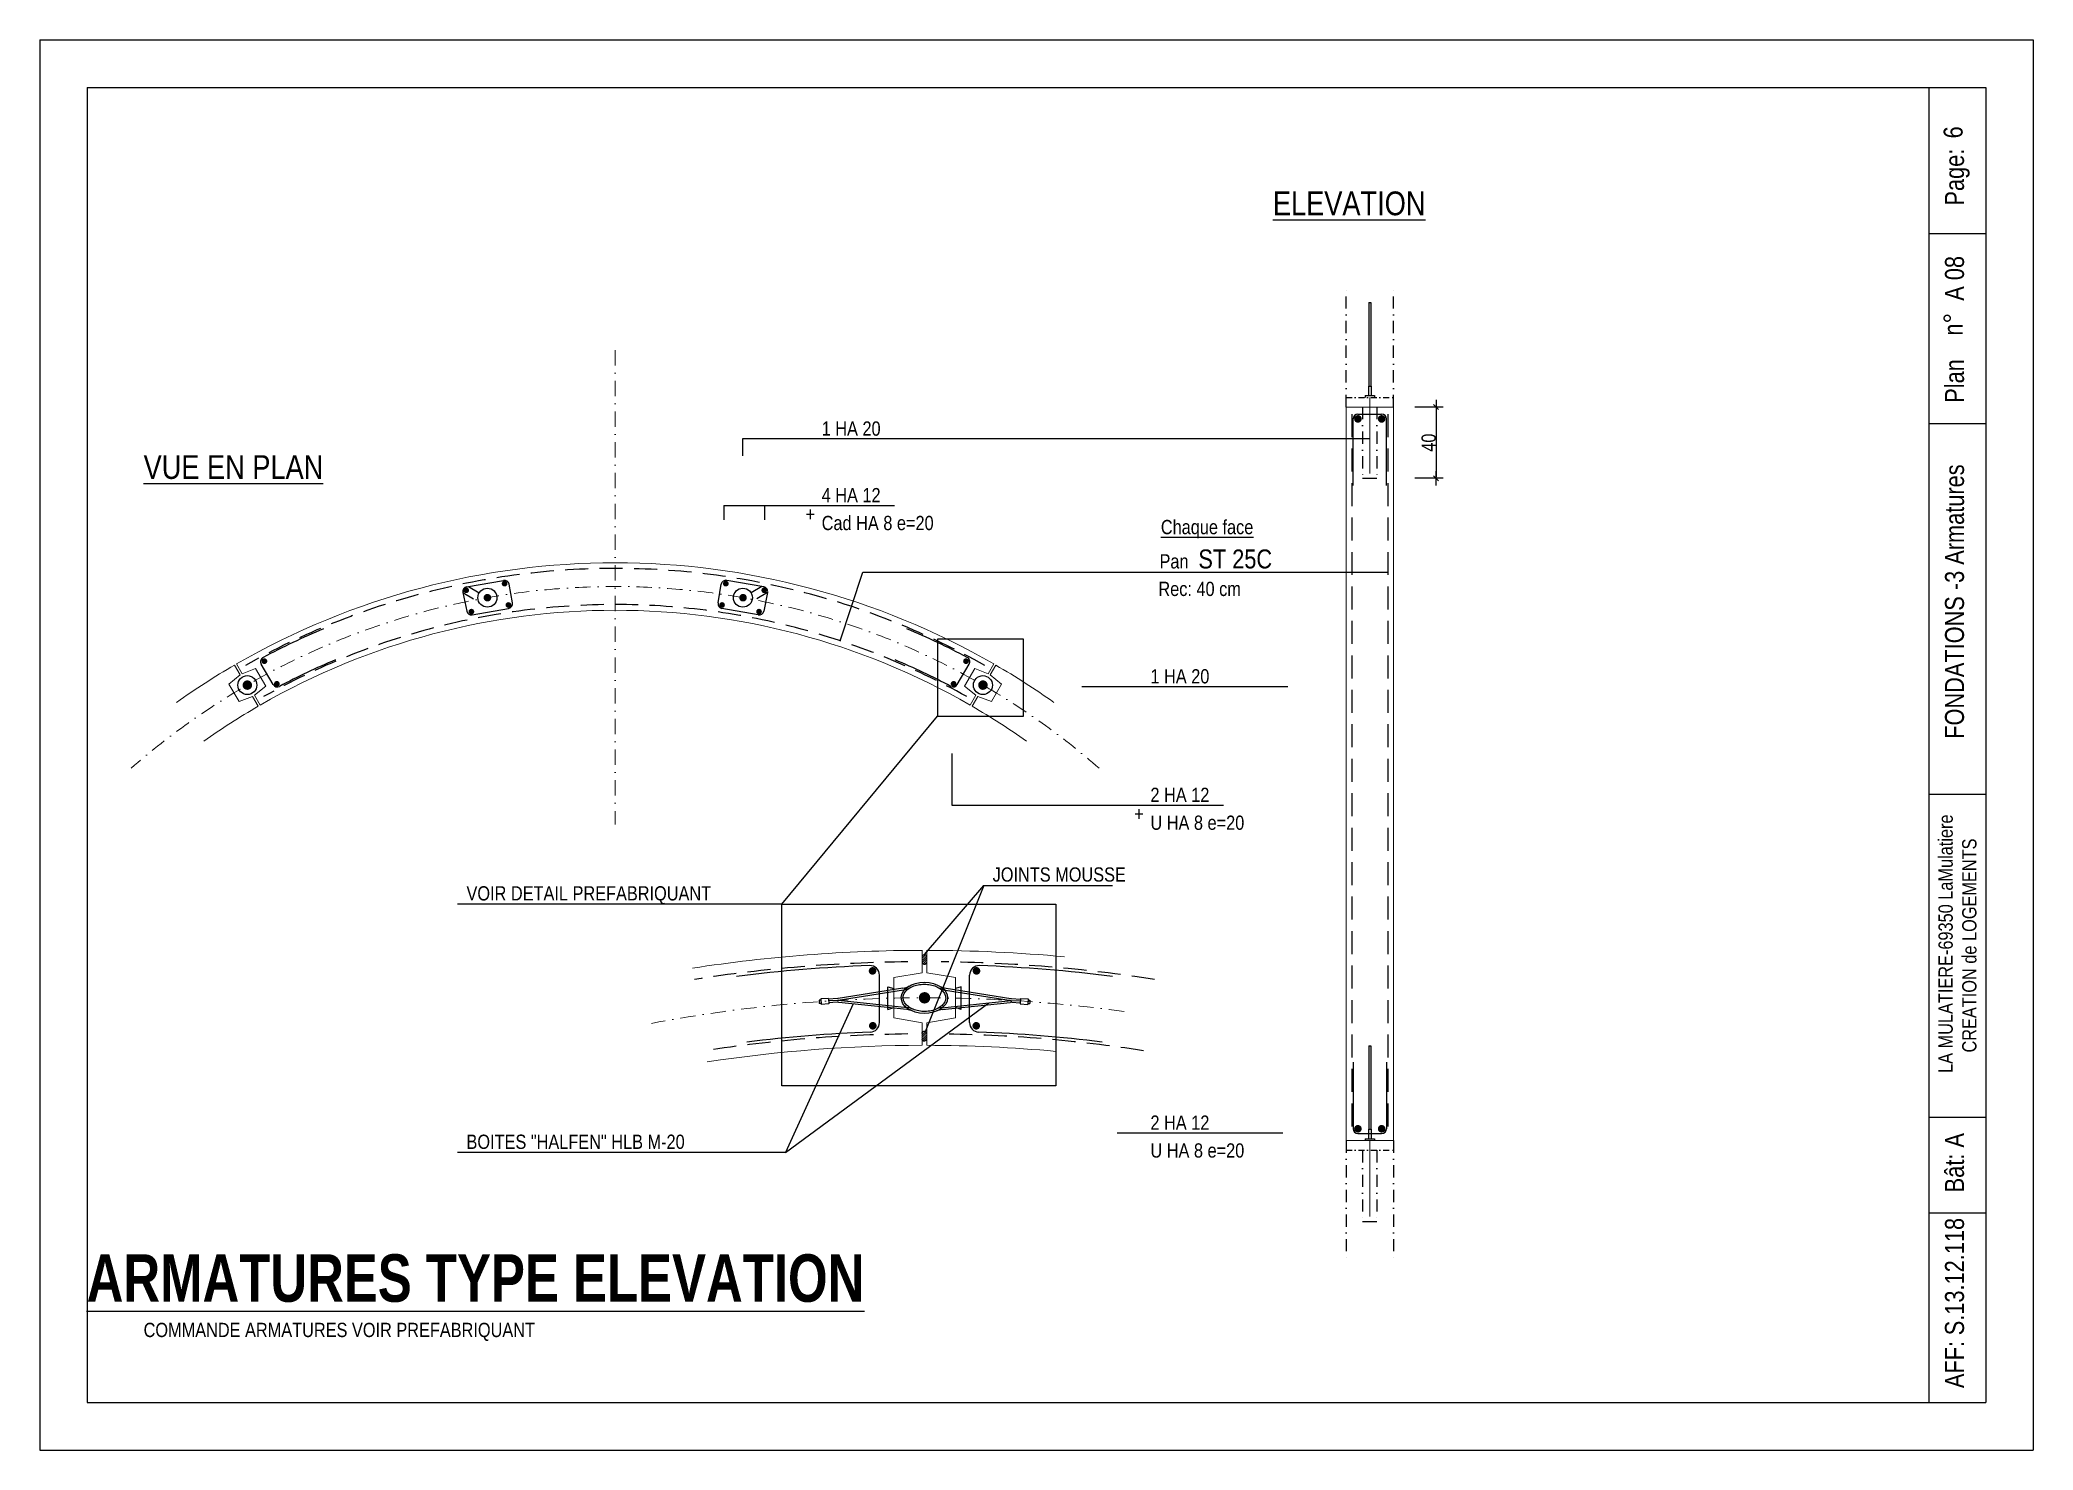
# Model space of a CAD drawing. Header units: centimetres. Extents: x 21705 to 41805, y -18708 to 100.
# Drawn here: x 37220 to 39320, y -18708 to -17223 of the extents above; entities that cross this region are included whole.
import ezdxf
from ezdxf.enums import TextEntityAlignment as Align

# ---------------------------------------------------------------- set-up
doc = ezdxf.new("R2010")
doc.units = ezdxf.units.CM
doc.header["$LTSCALE"] = 25.4
doc.header["$PDMODE"] = 1
doc.header["$PDSIZE"] = -2
for name, pattern in [('CACHE', [9.525, 6.35, -3.175]), ('TIRETPT2', [12.7, 6.35, -3.175, 0, -3.175]), ('TIRETPTX2', [50.8, 25.4, -12.7, 0, -12.7])]:
    doc.linetypes.add(name, pattern=pattern)
for name, color, linetype in [('01_fenetres', 171, 'Continuous'), ('01_linteaux', 2, 'Continuous'), ('01_poch_murs', 253, 'Continuous'), ('01_texte', 230, 'Continuous'), ('AA_COTES', 2, 'Continuous')]:
    doc.layers.add(name, color=color, linetype=linetype)
doc.layers.add('01_murs_coup', color=5, linetype='Continuous', lineweight=60)
doc.layers.add('B Général', color=7, linetype='Continuous', lineweight=5)
doc.styles.add('impact', font='impact.ttf')
doc.styles.add('STYLE2', font='ARIALN.TTF')
doc.dimstyles.new('JB10', dxfattribs={"dimscale": 0.1, "dimtxt": 150, "dimasz": 15, "dimexe": 0.1, "dimexo": 0.1, "dimgap": 0.09, "dimtad": 1, "dimdec": 1, "dimlfac": 0.2, "dimdsep": 46, "dimtxsty": 'STYLE2', "dimblk1": 'BOND_G', "dimblk2": 'BOND_D', "dimsah": 1, "dimcen": 1.5, "dimdle": 0.01, "dimse1": 1, "dimse2": 1, "dimclrd": 4, "dimclre": 2, "dimclrt": 6, "dimazin": 2, "dimtfac": 2.333333, "dimtdec": 1, "dimtix": 1, "dimtmove": 2, "dimatfit": 3, "dimldrblk": 'BOND_G', "dimfxl": 1, "dimtolj": 1, "dimtzin": 0, "dimarcsym": 0})

msp = doc.modelspace()

# ---------------------------------------------------------------- texts
at = {"layer": '01_texte', "style": 'STYLE2'}
for s, height, p in [('6', 20, (39246.06, -17326.61)), ('Page:', 20, (39247.5, -17397.3)), (' A 08', 20, (39247.5, -17503.94)), ('n%%D', 20, (39246.06, -17534.28)), ('Plan', 20, (39247.5, -17604.96)), ('FONDATIONS -3 Armatures', 20, (39247.5, -17958.83)), ('LA MULATIERE-69350 LaMulatiere', 15, (39235.64, -18310.68)), ('CREATION de LOGEMENTS', 15, (39260.64, -18289.2)), ('Bât: A', 20, (39247.5, -18436.42)), ('S.13.12.118', 20, (39247.5, -18586.92)), ('AFF:', 20, (39247.5, -18642.58))]:
    msp.add_text(s, height=height, rotation=90, dxfattribs=at).set_placement(p)
for s, height, p in [('%%UELEVATION', 25, (38519.4, -17407.53)), ('1 HA 20', 15, (38044.03, -17639.67)), ('%%UVUE EN PLAN', 25, (37329.64, -17685.18)), ('4 HA 12', 15, (38044.03, -17709.79)), ('+', 15, (38027, -17729.65)), ('Cad HA 8 e=20', 15, (38044.03, -17739.1)), ('%%UChaque face', 15, (38401.36, -17743.38)), ('  Pan', 15, (38390.4, -17779.48)), ('ST 25C', 20, (38440.9, -17779.48)), ('Rec: 40 cm', 15, (38398.78, -17808.49)), ('1 HA 20', 15, (38390.4, -17900.54)), ('2 HA 12', 15, (38390.4, -18025.38)), ('+', 15, (38373.36, -18045.24)), ('U HA 8 e=20', 15, (38390.4, -18054.7)), ('JOINTS MOUSSE', 15, (38224.16, -18109.24)), ('VOIR DETAIL PREFABRIQUANT', 15, (37669.82, -18129.07)), ('2 HA 12', 15, (38390.4, -18370.53)), ('BOITES "HALFEN" HLB M-20', 15, (37669.82, -18390.68)), ('U HA 8 e=20', 15, (38390.4, -18399.85)), ('COMMANDE ARMATURES VOIR PREFABRIQUANT', 15, (37329.64, -18588.83))]:
    msp.add_text(s, height=height, dxfattribs=at).set_placement(p)
at = {"layer": '01_texte', "style": 'impact'}
msp.add_text('%%UARMATURES TYPE ELEVATION', height=50, dxfattribs=at).set_placement((37679.3, -18566.7), align=Align.BOTTOM_CENTER)

# ---------------------------------------------------------------- blocks, each defined once
blk = doc.blocks.new('BOND_G')
at = {"layer": 'AA_COTES', "color": 0}
for p, q in [((0, -5), (0, 15)), ((5, 0), (-5, 0)), ((1.8, 1.8), (-1.8, -1.8))]:
    blk.add_line(p, q, dxfattribs=at)
blk = doc.blocks.new('BOND_D')
at = {"layer": 'AA_COTES', "color": 0}
for p, q in [((5, 0), (-5, 0)), ((-1.8, -1.8), (1.8, 1.8)), ((0, 5), (0, -15))]:
    blk.add_line(p, q, dxfattribs=at)
blk = doc.blocks.new('*D129')
at = {"layer": '01_poch_murs', "color": 4, "lineweight": -2, "transparency": 16777216}
blk.add_line((38691.3, -17611), (38691.3, -17683), dxfattribs=at)
at = {"layer": 'Defpoints', "color": 0, "transparency": 16777216}
for p in [(38646.5, -17609.5), (38629, -17684.5), (38691.3, -17684.5)]:
    blk.add_point(p, dxfattribs=at)
at = {"layer": '01_poch_murs', "color": 4, "lineweight": -2, "transparency": 16777216, "xscale": 1.5, "yscale": 1.5, "zscale": 1.5}
for name, p, rotation in [('BOND_G', (38691.3, -17609.5), 90), ('BOND_D', (38691.3, -17684.5), 270)]:
    blk.add_blockref(name, p, dxfattribs=dict(at, rotation=rotation))
at = {"layer": '01_poch_murs', "color": 6, "transparency": 16777216, "insert": (38683.6, -17647), "char_height": 15, "attachment_point": 5, "rotation": 90, "style": 'STYLE2'}
blk.add_mtext('\\A1;40', dxfattribs=at)

# ---------------------------------------------------------------- dimensions: what is measured, and where the dimension line sits
at = {"layer": '01_poch_murs'}
dim = msp.add_linear_dim(base=(38691.29, -17684.5), p1=(38646.48, -17609.5), p2=(38628.98, -17684.5), angle=90, text='40', dimstyle='JB10', dxfattribs=at)
dim.commit()
dim.dimension.update_dxf_attribs({"geometry": '*D129', "text_midpoint": (38683.62, -17647)})

# ---------------------------------------------------------------- hatches: boundary and pattern name
at = {"layer": '01_poch_murs'}
h = msp.add_hatch(dxfattribs=at)
h.set_pattern_fill('ANSI31', color=256, scale=0.5)
h.paths.add_polyline_path([(38154.89, -18187.71, 0.6221921), (38149.89, -18187.71), (38149.89, -18194.56, 0.6221921), (38154.89, -18194.56)])
h = msp.add_hatch(dxfattribs=at)
h.set_pattern_fill('ANSI31', color=256, scale=0.5)
h.paths.add_polyline_path([(38154.38, -18275.52, -0.6221921), (38149.38, -18275.47), (38149.46, -18268.61, -0.6221921), (38154.46, -18268.67)])

# ---------------------------------------------------------------- linework, layer by layer
at = {"layer": '01_fenetres', "ltscale": 30}
for p, q in [((37270.35, -17272.88), (39270.35, -17272.88)), ((37270.35, -17272.88), (37270.35, -18657.88)), ((39210.35, -17272.88), (39270.35, -17272.88)), ((39210.35, -17272.88), (39210.35, -18657.88)), ((39210.35, -17272.88), (39270.35, -17272.88)), ((39210.35, -17272.88), (39210.35, -18657.88)), ((39210.35, -17272.88), (39270.35, -17272.88)), ((39210.35, -17272.88), (39210.35, -18657.88)), ((39270.35, -17272.88), (39270.35, -18657.88)), ((39270.35, -17272.88), (39270.35, -18657.88)), ((39270.35, -17272.88), (39270.35, -18657.88)), ((39270.35, -17272.88), (39270.35, -18657.88)), ((39270.35, -17272.88), (39270.35, -18657.88)), ((39270.35, -17272.88), (39270.35, -18657.88)), ((39270.35, -17427.01), (39210.35, -17427.01)), ((39270.35, -17627.01), (39210.35, -17627.01)), ((39210.35, -18017.2), (39270.35, -18017.2)), ((39210.35, -18357.38), (39270.35, -18357.38)), ((39210.35, -18457.88), (39270.35, -18457.88)), ((37270.35, -18657.88), (39270.35, -18657.88))]:
    msp.add_line(p, q, dxfattribs=at)
at = {"layer": '01_linteaux', "linetype": 'TIRETPTX2', "ltscale": 0.02}
for p, q in [((38596.48, -17609.5), (38596.48, -17485)), ((38646.48, -17609.5), (38646.48, -17485)), ((38613.98, -17609.5), (38613.98, -17684.5)), ((38628.98, -17609.5), (38628.98, -17684.5)), ((38596.48, -18382), (38596.48, -18506.5)), ((38613.98, -18392), (38613.98, -18467)), ((38628.98, -18392), (38628.98, -18467)), ((38646.48, -18382), (38646.48, -18506.5))]:
    msp.add_line(p, q, dxfattribs=at)
at = {"layer": '01_linteaux'}
for p, q in [((38620.48, -17499.5), (38622.48, -17499.5)), ((38620.48, -17499.5), (38620.48, -17587.5)), ((38622.48, -17499.5), (38622.48, -17587.5)), ((38616.48, -17597.5), (38626.48, -17597.5)), ((38616.48, -17597.5), (38616.48, -17599.5)), ((38619.98, -17587.5), (38622.98, -17587.5)), ((38619.98, -17587.5), (38619.98, -17597.5)), ((38622.98, -17587.5), (38622.98, -17597.5)), ((38626.48, -17597.5), (38626.48, -17599.5)), ((38608.98, -17617), (38633.98, -17617)), ((38603.98, -17692), (38603.98, -17622)), ((38638.98, -17692), (38638.98, -17622)), ((38613.98, -17684.5), (38628.98, -17684.5)), ((37665.97, -17804.87), (37670.02, -17824.46)), ((37665.97, -17804.87), (37677.21, -17811.51)), ((37669.99, -17798.88), (37708.95, -17792.01)), ((37672.01, -17798.52), (37683.25, -17805.17)), ((37718.21, -17815.76), (37714.74, -17796.07)), ((37934.81, -17815.76), (37938.28, -17796.07)), ((37983.03, -17798.88), (37944.07, -17792.01)), ((37981.01, -17798.52), (37969.77, -17805.17)), ((37987.05, -17804.87), (37975.81, -17811.51)), ((37987.05, -17804.87), (37983, -17824.46)), ((37675.78, -17828.32), (37714.16, -17821.55)), ((37977.24, -17828.32), (37938.86, -17821.55)), ((37466.11, -17901.76), (37453.61, -17880.1)), ((38186.91, -17901.76), (38199.42, -17880.1)), ((38130.31, -18223.37), (38061.29, -18234.28)), ((38129.59, -18221.48), (38061.31, -18232.25)), ((38104.89, -18257.68), (38104.89, -18207.65)), ((38113.89, -18243.94), (38113.89, -18219.94)), ((38113.89, -18219.94), (38119.89, -18221.94)), ((38174.46, -18223.37), (38243.49, -18234.28)), ((38175.18, -18221.48), (38243.46, -18232.25)), ((38190.89, -18219.94), (38184.89, -18221.94)), ((38190.89, -18243.94), (38190.89, -18219.94)), ((38199.89, -18257.68), (38199.89, -18207.65)), ((38043.28, -18233.91), (38041.29, -18234.1)), ((38041.29, -18234.1), (38041.52, -18237.61)), ((38043.52, -18237.47), (38041.52, -18237.61)), ((38051.18, -18232.19), (38043.2, -18232.73)), ((38043.2, -18232.73), (38043.58, -18238.47)), ((38051.57, -18237.94), (38043.58, -18238.47)), ((38051.18, -18232.19), (38051.57, -18237.94)), ((38060.66, -18232.33), (38051.25, -18233.19)), ((38061.29, -18234.28), (38051.37, -18234.94)), ((38060.39, -18236.34), (38051.5, -18236.94)), ((38134.3, -18242.07), (38061.29, -18234.28)), ((38133.78, -18244.02), (38062.12, -18236.37)), ((38113.89, -18243.94), (38119.89, -18241.94)), ((38170.48, -18242.07), (38243.49, -18234.28)), ((38170.99, -18244.02), (38242.65, -18236.37)), ((38190.89, -18243.94), (38184.89, -18241.94)), ((38243.49, -18234.28), (38253.41, -18234.94)), ((38244.11, -18232.33), (38253.53, -18233.19)), ((38244.38, -18236.34), (38253.27, -18236.94)), ((38253.59, -18232.19), (38253.21, -18237.94)), ((38253.21, -18237.94), (38261.19, -18238.47)), ((38253.59, -18232.19), (38261.58, -18232.73)), ((38261.58, -18232.73), (38261.19, -18238.47)), ((38261.26, -18237.47), (38263.25, -18237.61)), ((38261.5, -18233.91), (38263.49, -18234.1)), ((38263.49, -18234.1), (38263.25, -18237.61)), ((38620.48, -18282), (38622.48, -18282)), ((38620.48, -18282), (38620.48, -18370)), ((38622.48, -18282), (38622.48, -18370)), ((38603.98, -18299.5), (38603.98, -18369.5)), ((38638.98, -18299.5), (38638.98, -18369.5)), ((38608.98, -18374.5), (38633.98, -18374.5)), ((38619.98, -18370), (38622.98, -18370)), ((38619.98, -18370), (38619.98, -18380)), ((38622.98, -18370), (38622.98, -18380)), ((38616.48, -18380), (38626.48, -18380)), ((38616.48, -18380), (38616.48, -18382)), ((38626.48, -18380), (38626.48, -18382)), ((38613.98, -18467), (38628.98, -18467))]:
    msp.add_line(p, q, dxfattribs=at)
at = {"layer": '01_linteaux', "linetype": 'TIRETPTX2', "ltscale": 0.01}
for p, q in [((38596.48, -17599.5), (38646.48, -17599.5)), ((38596.48, -18392), (38646.48, -18392))]:
    msp.add_line(p, q, dxfattribs=at)
at = {"layer": '01_linteaux', "linetype": 'CACHE', "ltscale": 0.15}
for p, q in [((38602.48, -17617), (38602.48, -18374.5)), ((38640.48, -17617), (38640.48, -18374.5))]:
    msp.add_line(p, q, dxfattribs=at)
at = {"layer": '01_linteaux'}
for points, const_width in [([(38606.98, -17622, -1), (38610.98, -17622, -1)], 4), ([(38631.98, -17622, -1), (38635.98, -17622, -1)], 4), ([(37668, -17802.46, 1), (37671, -17802.46, 1)], 3), ([(37689.86, -17810.26, 1), (37693.86, -17810.26, 1)], 4), ([(37708.5, -17795.46, 1), (37711.5, -17795.46, 1)], 3), ([(37944.52, -17795.46, -1), (37941.52, -17795.46, -1)], 3), ([(37963.16, -17810.26, -1), (37959.16, -17810.26, -1)], 4), ([(37985.02, -17802.46, -1), (37982.02, -17802.46, -1)], 3), ([(37673.5, -17824.96, 1), (37676.5, -17824.96, 1)], 3), ([(37712.5, -17817.96, 1), (37715.5, -17817.96, 1)], 3), ([(37940.52, -17817.96, -1), (37937.52, -17817.96, -1)], 3), ([(37979.52, -17824.96, -1), (37976.52, -17824.96, -1)], 3), ([(37455.44, -17877.1, 1), (37458.44, -17877.1, 1)], 3), ([(38197.59, -17877.1, -1), (38194.59, -17877.1, -1)], 3), ([(37436.43, -17902.31, -1), (37441.43, -17902.31, -1)], 5), ([(37468.52, -17900.96, 1), (37471.52, -17900.96, 1)], 3), ([(38184.5, -17900.96, -1), (38181.5, -17900.96, -1)], 3), ([(38211.43, -17902.31, -1), (38216.43, -17902.31, -1)], 5), ([(38095.64, -18203.25, 1), (38099.64, -18203.25, 1)], 4), ([(38209.14, -18203.25, -1), (38205.14, -18203.25, -1)], 4), ([(38149.39, -18231.6, 1), (38155.39, -18231.6, 1)], 6), ([(38095.89, -18261.05, 1), (38099.89, -18261.05, 1)], 4), ([(38208.88, -18261.05, -1), (38204.88, -18261.05, -1)], 4), ([(38606.98, -18369.5, 1), (38610.98, -18369.5, 1)], 4), ([(38631.98, -18369.5, 1), (38635.98, -18369.5, 1)], 4)]:
    msp.add_lwpolyline(points, format="xyb", close=True, dxfattribs=dict(at, const_width=const_width))
for centre in [(37691.86, -17810.26), (37961.01, -17810.26), (37438.93, -17902.31), (38213.93, -17902.31)]:
    msp.add_circle(centre, 10, dxfattribs=at)
for centre, radius, start, end in [((38608.98, -17622), 5, 90, 180), ((38633.98, -17622), 5, 0, 90), ((37670.86, -17803.8), 5, 100, 192.25561), ((37709.82, -17796.93), 5, 10, 100), ((37943.2, -17796.93), 5, 80, 170), ((37982.17, -17803.8), 5, 347.74439, 80), ((37674.91, -17823.4), 5, 192.25561, 280), ((37713.29, -17816.63), 5, 280, 10), ((37939.73, -17816.63), 5, 170, 260), ((37978.11, -17823.4), 5, 260, 347.74439), ((37826.59, -18573.48), 792.5, 112.82929, 117.91289), ((37826.43, -18573.48), 792.5, 62.08711, 67.17071), ((37457.94, -17877.6), 5, 117.91289, 210), ((37826.59, -18573.48), 757.5, 112.91284, 117.84443), ((37826.43, -18573.48), 757.5, 62.15557, 67.08716), ((38195.09, -17877.6), 5, 330, 62.08711), ((37470.44, -17899.26), 5, 210, 297.84443), ((38182.58, -17899.26), 5, 242.15557, 330), ((38152.25, -19781.6), 1585, 92.08711, 97.17071), ((38094.89, -18207.65), 10, 0, 92.08711), ((38209.89, -18207.65), 10, 87.91289, 180), ((38152.53, -19781.6), 1585, 82.82929, 87.91289), ((38126.47, -18201.72), 20, 278.96481, 299.64505), ((38127.19, -18203.61), 20, 278.97823, 300.07061), ((38176.96, -18203.23), 20.29, 241.99162, 262.93148), ((38177.66, -18201.32), 20.3, 242.45572, 262.98047), ((38061.06, -18246.32), 10, 83.90823, 93.84332), ((38059.75, -18222.37), 10, 275.21697, 278.96481), ((38131.66, -18263.91), 20, 67.26195, 83.90823), ((38132.18, -18261.95), 20, 66.91671, 83.90823), ((38172.6, -18261.95), 20, 96.09177, 113.08329), ((38173.11, -18263.91), 20, 96.09177, 112.73805), ((38243.71, -18246.32), 10, 86.15668, 96.09177), ((38245.02, -18222.37), 10, 261.03519, 264.78303), ((38152.25, -19781.6), 1515, 92.15557, 97.08716), ((38094.89, -18257.68), 10, 272.15557, 0), ((38209.89, -18257.68), 10, 180, 267.84443), ((38152.53, -19781.6), 1515, 82.91284, 87.84443), ((38608.98, -18369.5), 5, 180, 270), ((38633.98, -18369.5), 5, 270, 0)]:
    msp.add_arc(centre, radius, start, end, dxfattribs=at)
at = {"layer": '01_linteaux', "linetype": 'CACHE', "ltscale": 0.15}
for centre, radius, start, end in [((37826.43, -18573.48), 794, 60.62636, 119.36858), ((37826.43, -18573.48), 756, 60.65785, 119.33684), ((38152.25, -19781.6), 1588, 90.62636, 98.7771), ((38152.53, -19781.6), 1588, 81.2229, 89.37364), ((38152.25, -19781.6), 1512, 90.65785, 98.7771), ((38152.53, -19781.6), 1512, 81.2229, 89.34215)]:
    msp.add_arc(centre, radius, start, end, dxfattribs=at)
at = {"layer": '01_linteaux'}
msp.add_ellipse((38152.25, -18231.6), major_axis=(24.42, -0.19), ratio=0.6700441, dxfattribs=at)
msp.add_open_spline([(38174.67, -18231.78), (38174.68, -18230.5), (38174.42, -18229.21), (38173.32, -18226.67), (38172.48, -18225.42), (38170.24, -18223.07), (38168.84, -18221.97), (38165.59, -18220.07), (38163.74, -18219.27), (38159.74, -18218.04), (38157.6, -18217.61), (38153.22, -18217.19), (38150.98, -18217.19), (38146.61, -18217.61), (38144.47, -18218.03), (38140.51, -18219.26), (38138.67, -18220.06), (38135.46, -18221.96), (38134.08, -18223.05), (38131.9, -18225.38), (38131.08, -18226.63), (38130.03, -18229.16), (38129.79, -18230.45), (38129.86, -18233.01), (38130.17, -18234.3), (38131.36, -18236.84), (38132.24, -18238.08), (38134.56, -18240.4), (38136, -18241.48), (38139.33, -18243.33), (38141.21, -18244.11), (38145.25, -18245.28), (38147.41, -18245.68), (38151.8, -18246.04), (38154.04, -18246), (38158.39, -18245.51), (38160.51, -18245.06), (38164.43, -18243.77), (38166.23, -18242.94), (38169.37, -18241), (38170.71, -18239.9), (38172.81, -18237.53), (38173.57, -18236.28), (38174.46, -18233.94), (38174.66, -18232.86), (38174.67, -18231.78)], degree=3, knots=[0, 0, 0, 0, 0.2876536, 0.2876536, 0.5753072, 0.5753072, 0.8629608, 0.8629608, 1.1506144, 1.1506144, 1.438268, 1.438268, 1.7259216, 1.7259216, 2.0135751, 2.0135751, 2.3012287, 2.3012287, 2.5888823, 2.5888823, 2.8765359, 2.8765359, 3.1641895, 3.1641895, 3.4518431, 3.4518431, 3.7394967, 3.7394967, 4.0271503, 4.0271503, 4.3148039, 4.3148039, 4.6024575, 4.6024575, 4.8901111, 4.8901111, 5.1777647, 5.1777647, 5.4654182, 5.4654182, 5.7530718, 5.7530718, 6.0407254, 6.0407254, 6.2831853, 6.2831853, 6.2831853, 6.2831853], dxfattribs=at)
at = {"layer": '01_murs_coup', "linetype": 'Continuous', "lineweight": 5}
for p, q in [((38596.48, -17609.5), (38596.48, -18382)), ((38596.48, -17609.5), (38646.48, -17609.5)), ((38621.48, -17599.5), (38621.48, -17679.5)), ((38646.48, -17609.5), (38646.48, -18382)), ((37419.55, -17901.24), (37431.29, -17891.57)), ((37431.29, -17891.57), (37425.35, -17881.29)), ((37433.46, -17890.32), (37427.52, -17880.04)), ((37447.7, -17884.99), (37433.46, -17890.32)), ((37458.32, -17903.39), (37447.7, -17884.99)), ((38194.63, -17903.39), (38205.25, -17884.99)), ((38205.25, -17884.99), (38219.49, -17890.32)), ((38219.49, -17890.32), (38225.43, -17880.04)), ((38221.66, -17891.57), (38227.6, -17881.29)), ((38233.4, -17901.24), (38221.66, -17891.57)), ((37430.17, -17919.64), (37419.55, -17901.24)), ((37446.58, -17913.05), (37458.32, -17903.39)), ((38206.37, -17913.05), (38194.63, -17903.39)), ((38222.78, -17919.64), (38233.4, -17901.24)), ((37444.41, -17914.3), (37430.17, -17919.64)), ((37450.35, -17924.59), (37444.41, -17914.3)), ((37452.52, -17923.34), (37446.58, -17913.05)), ((38200.43, -17923.34), (38206.37, -17913.05)), ((38202.6, -17924.59), (38208.54, -17914.3)), ((38208.54, -17914.3), (38222.78, -17919.64)), ((38149.89, -18205.28), (38149.89, -18181.52)), ((38154.89, -18205.28), (38154.89, -18181.52)), ((38119.89, -18210.28), (38149.89, -18205.28)), ((38184.89, -18210.28), (38154.89, -18205.28)), ((38119.89, -18252.77), (38119.89, -18210.28)), ((38184.89, -18252.77), (38184.89, -18210.28)), ((38149.89, -18257.77), (38119.89, -18252.77)), ((38149.89, -18281.52), (38149.89, -18257.77)), ((38154.89, -18257.77), (38184.89, -18252.77)), ((38154.89, -18281.52), (38154.89, -18257.77)), ((38596.48, -18382), (38646.48, -18382)), ((38621.48, -18382), (38621.48, -18462))]:
    msp.add_line(p, q, dxfattribs=at)
for centre, radius, start, end in [((37826.43, -18573.48), 800, 60.0845, 119.91048), ((37826.43, -18573.48), 750, 60.09014, 119.90451), ((37826.43, -18573.48), 800, 120.08952, 125.28581), ((37826.43, -18573.48), 800, 54.7053, 59.90546), ((37826.43, -18573.48), 750, 120.09549, 125.28522), ((37826.43, -18573.48), 750, 54.7053, 59.89915), ((38152.25, -19781.6), 1600, 90.0845, 98.7771), ((38152.25, -19781.6), 1600, 84.7053, 89.90546), ((38152.25, -19781.6), 1500, 90.09014, 98.7771), ((38152.25, -19781.6), 1500, 84.7053, 89.89915)]:
    msp.add_arc(centre, radius, start, end, dxfattribs=at)
at = {"layer": '01_poch_murs'}
for centre, start, end in [((38152.39, -18188.94), 26.2209, 153.7791), ((38152.39, -18193.33), 206.2209, 333.7791), ((38151.95, -18269.87), 25.56284, 153.12103), ((38151.9, -18274.26), 205.56284, 333.12103)]:
    msp.add_arc(centre, 2.79, start, end, dxfattribs=at)
at = {"layer": '01_texte', "ltscale": 30}
for p, q in [((37220.35, -17222.88), (37220.35, -18707.88)), ((37220.35, -17222.88), (39320.35, -17222.88)), ((39320.35, -17222.88), (39320.35, -18707.88)), ((37220.35, -18707.88), (39320.35, -18707.88))]:
    msp.add_line(p, q, dxfattribs=at)
at = {"layer": '01_texte'}
for p, q in [((38621.48, -17643.08), (37960.72, -17643.08)), ((37960.72, -17643.08), (37960.72, -17660.75)), ((37940.79, -17713.19), (38120.86, -17713.19)), ((37940.79, -17713.19), (37940.79, -17728.28)), ((37983.62, -17713.19), (37983.62, -17728.28)), ((38318.28, -17903.81), (38535.28, -17903.81)), ((38002.17, -18133.01), (38165.89, -17935.14)), ((38181.14, -17974.35), (38181.14, -18028.79)), ((38181.14, -18028.79), (38467.23, -18028.79)), ((38152.39, -18186.16), (38214.78, -18113.17)), ((38214.78, -18113.17), (38152.98, -18267.29)), ((38214.78, -18113.17), (38350.59, -18113.17)), ((38002.17, -18133.01), (37660.44, -18133.01)), ((38005.97, -18394.61), (38220.16, -18236.77)), ((38077.09, -18237.97), (38005.97, -18394.61)), ((38355.43, -18373.94), (38529.72, -18373.94)), ((38005.97, -18394.61), (37660.44, -18394.61))]:
    msp.add_line(p, q, dxfattribs=at)
at = {"layer": '01_texte', "linetype": 'Continuous'}
for p, q in [((38075.53, -17819.57), (38087.45, -17783.48)), ((38087.45, -17783.48), (38640.48, -17783.48)), ((38063.61, -17855.65), (38075.53, -17819.57))]:
    msp.add_line(p, q, dxfattribs=at)
at = {"layer": '01_texte'}
for points in [[(38165.89, -17935.14), (38256.5, -17935.14), (38256.5, -17853.78), (38165.89, -17853.78)], [(38002.17, -18133.01), (38290.59, -18133.01), (38290.59, -18324.22), (38002.17, -18324.22)]]:
    msp.add_lwpolyline(points, close=True, dxfattribs=at)
at = {"layer": 'B Général', "color": 1, "linetype": 'TIRETPT2', "lineweight": 13, "ltscale": 0.1, "true_color": 0xff0000}
msp.add_line((37826.51, -17549.51), (37826.51, -18048.95), dxfattribs=at)
for centre, radius, start, end in [((37826.43, -18573.48), 775, 48.86263, 131.13013), ((38152.25, -19781.6), 1550, 82.20141, 100.6872)]:
    msp.add_arc(centre, radius, start, end, dxfattribs=at)

msp.set_redraw_order([(e.dxf.handle, doc.entitydb.next_handle()) for e in msp.query("TEXT MTEXT ATTDEF DIMENSION ARC_DIMENSION")])  # texts and dimensions are drawn at this point

doc.saveas('drawing.dxf')
